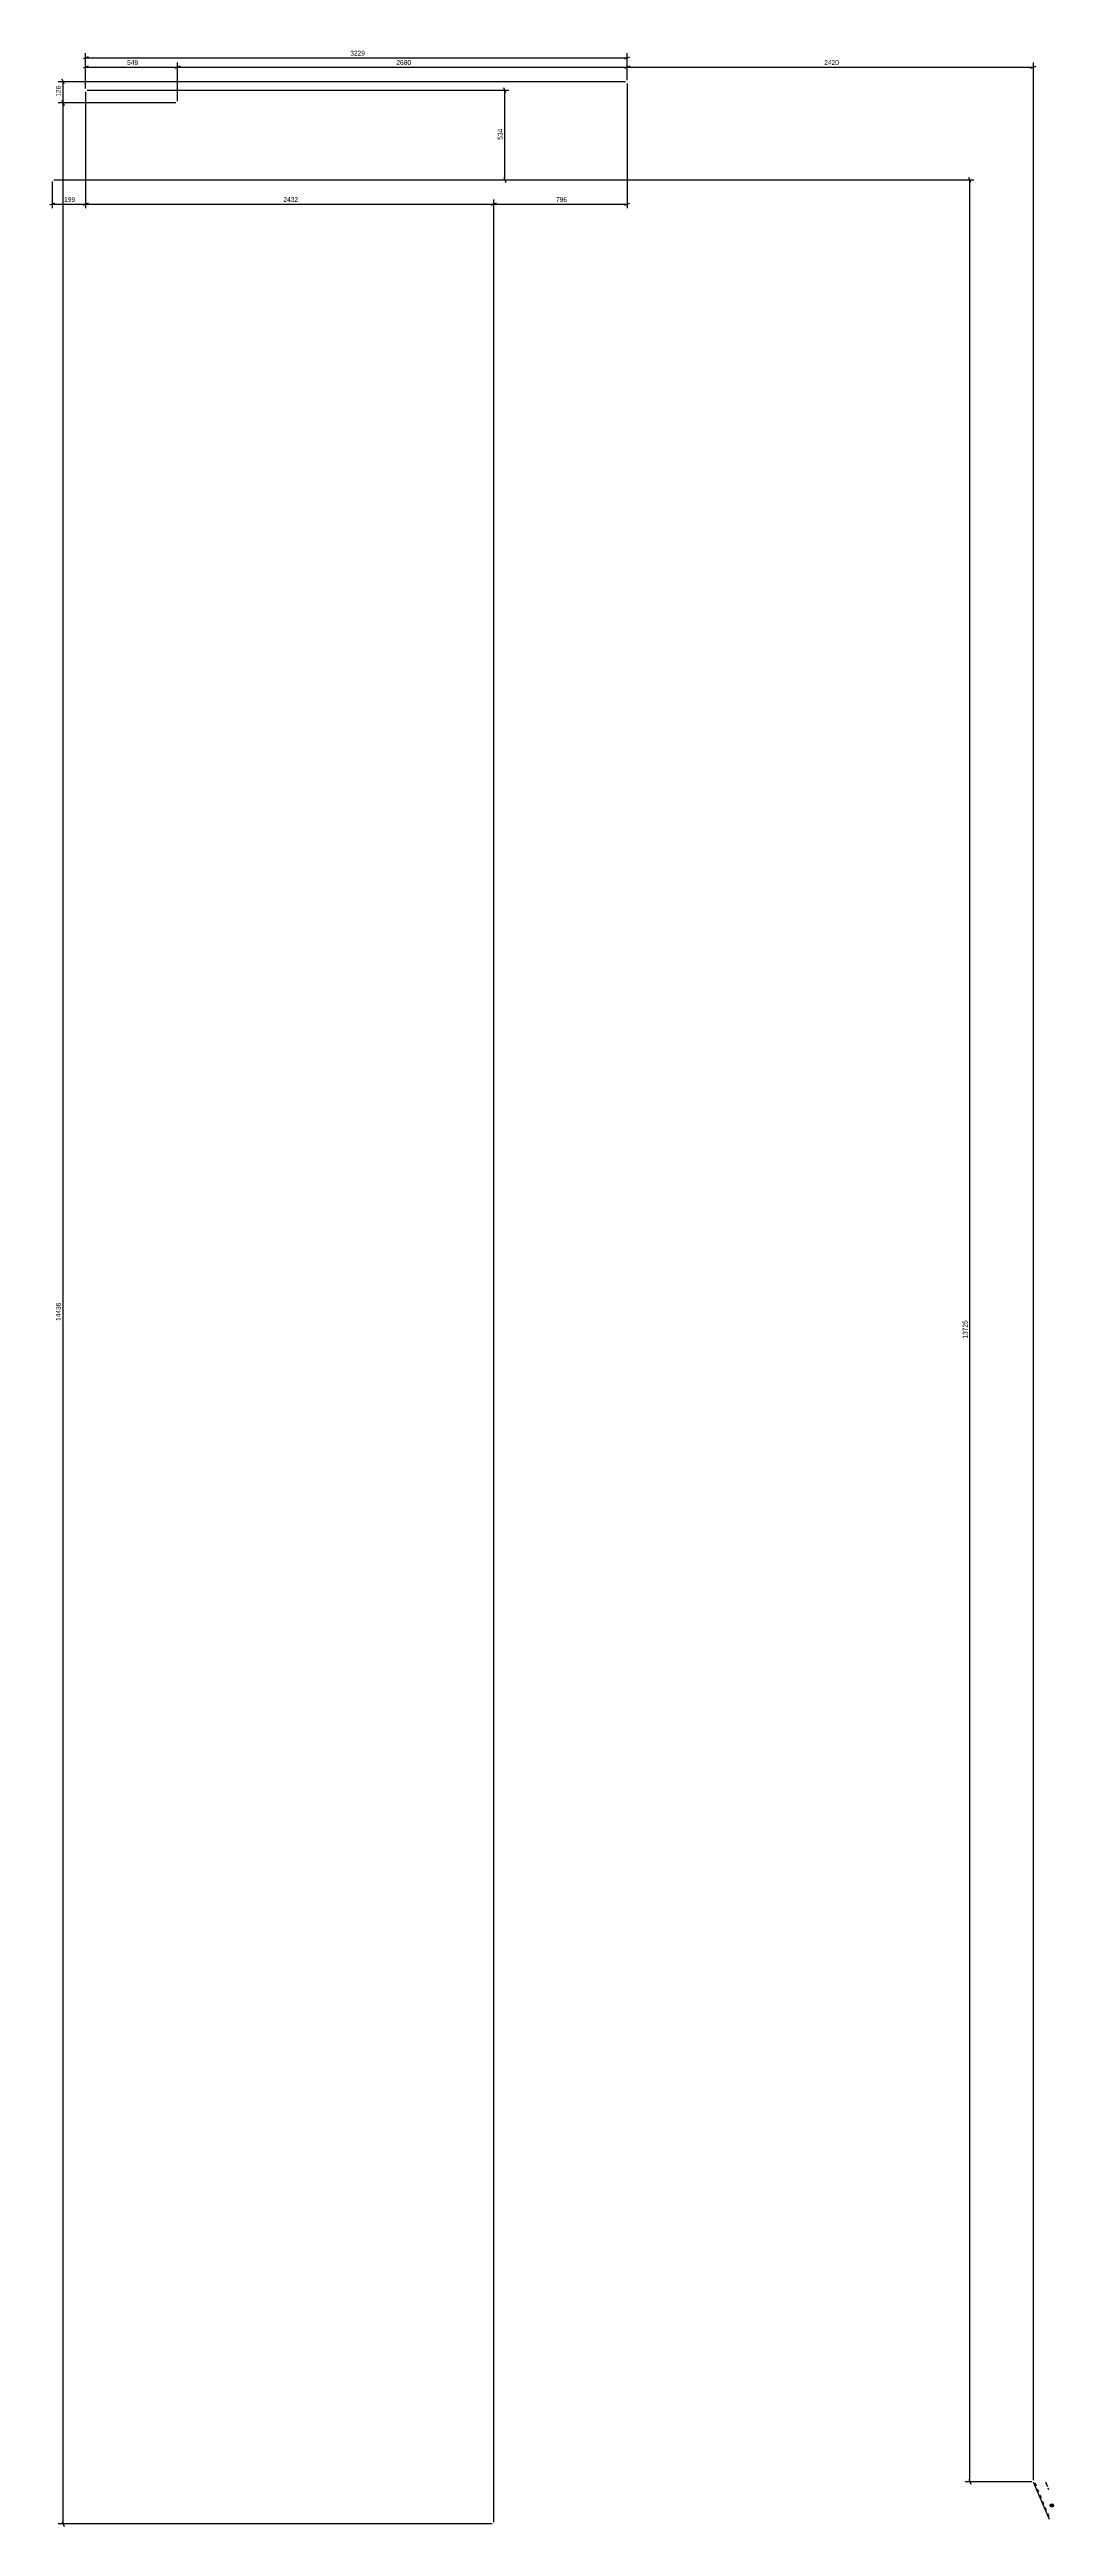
# Model space of a CAD drawing. Header units: millimetres. Extents: x -1326 to 3520, y -114 to 1911.
# Drawn here: x 2922 to 3520, y 434 to 1911 of the extents above.
import ezdxf

# ---------------------------------------------------------------- set-up
doc = ezdxf.new("R2010")
doc.units = ezdxf.units.MM
doc.linetypes.add('DXK_LINE_DOT2', pattern=[3.9198, 1.9599, -1.9599])
doc.linetypes.add('DXK_LINE_DOT3', pattern=[5.9187, 2.979, -0.9799, 0.9799, -0.9799])
doc.styles.add('Arial Narrow', font='ARIALN.TTF', dxfattribs={"height": 0.2})

# ---------------------------------------------------------------- blocks, each defined once
blk = doc.blocks.new('Part-203763249-3716 - 3714')
at = {"linetype": 'Continuous'}
blk.add_hatch(color=2, dxfattribs=at).paths.add_polyline_path([(3519.3, 446), (3518.5, 447.4), (3520.1, 447.4)])
at = {"color": 2, "linetype": 'Continuous'}
for p, q in [((3508.3, 461), (3517.7, 438.7)), ((3519.3, 446), (3518.5, 447.4)), ((3518.5, 447.4), (3520.1, 447.4)), ((3520.1, 447.4), (3519.3, 446))]:
    blk.add_line(p, q, dxfattribs=at)
at = {"color": 7, "linetype": 'DXK_LINE_DOT2'}
blk.add_line((3517.7, 440.3), (3509, 461), dxfattribs=at)
at = {"color": 7, "linetype": 'DXK_LINE_DOT3'}
blk.add_line((3515.5, 461), (3517.7, 455.8), dxfattribs=at)
at = {"color": 2, "linetype": 'Continuous'}
blk.add_circle((3519.3, 446.9), 1, dxfattribs=at)
blk = doc.blocks.new('StraightDimension-203763249-3746 - 3714')
at = {"color": 7, "linetype": 'Continuous'}
for p, q in [((2943.5, 1885.9), (2943.5, 1816.6)), ((2923.5, 1832.4), (2923.5, 1816.6)), ((2925, 1819.6), (2922, 1818.4)), ((2923.5, 1819), (2943.5, 1819)), ((2942, 1818.4), (2945, 1819.6))]:
    blk.add_line(p, q, dxfattribs=at)
at = {"color": 0}
blk.add_wipeout([(2936.8, 1819.7), (2936.8, 1823.9), (2930.1, 1823.9), (2930.1, 1819.7)], dxfattribs=at)
at = {"color": 3, "style": 'Arial Narrow'}
blk.add_text('199', height=2.86, dxfattribs=at).set_placement((2930.7, 1820.3))
blk = doc.blocks.new('StraightDimension-203763249-3738 - 3714')
at = {"color": 7, "linetype": 'Continuous'}
for p, q in [((3266.3, 1891), (3266.3, 1816.6)), ((3188.2, 1819.6), (3185.2, 1818.4)), ((3186.7, 436.9), (3186.7, 1821.8)), ((3186.7, 1819), (3266.3, 1819)), ((3264.8, 1818.4), (3267.8, 1819.6))]:
    blk.add_line(p, q, dxfattribs=at)
at = {"color": 0}
blk.add_wipeout([(3229.8, 1819.7), (3229.8, 1823.9), (3223.2, 1823.9), (3223.2, 1819.7)], dxfattribs=at)
at = {"color": 3, "style": 'Arial Narrow'}
blk.add_text('796', height=2.86, dxfattribs=at).set_placement((3223.8, 1820.3))
blk = doc.blocks.new('StraightDimension-203763249-3724 - 3714')
at = {"color": 7, "linetype": 'Continuous'}
for p, q in [((3267.8, 1901.3), (3264.8, 1900.1)), ((3266.3, 1893), (3266.3, 1903.5)), ((3266.3, 1900.7), (3508.4, 1900.7)), ((3506.9, 1900.1), (3509.9, 1901.3)), ((3508.4, 462), (3508.4, 1903.5))]:
    blk.add_line(p, q, dxfattribs=at)
at = {"color": 0}
blk.add_wipeout([(3391.6, 1901.4), (3391.6, 1905.6), (3383.1, 1905.6), (3383.1, 1901.4)], dxfattribs=at)
at = {"color": 3, "style": 'Arial Narrow'}
blk.add_text('2420', height=2.86, dxfattribs=at).set_placement((3383.7, 1902))
blk = doc.blocks.new('StraightDimension-203763249-3735 - 3714')
at = {"color": 7, "linetype": 'Continuous'}
for p, q in [((2999.8, 1901.3), (2996.8, 1900.1)), ((2998.3, 1880.4), (2998.3, 1903.5)), ((2998.3, 1900.7), (3266.3, 1900.7)), ((3264.8, 1900.1), (3267.8, 1901.3)), ((3266.3, 1893), (3266.3, 1903.5))]:
    blk.add_line(p, q, dxfattribs=at)
at = {"color": 0}
blk.add_wipeout([(3136.6, 1901.4), (3136.6, 1905.6), (3128.1, 1905.6), (3128.1, 1901.4)], dxfattribs=at)
at = {"color": 3, "style": 'Arial Narrow'}
blk.add_text('2680', height=2.86, dxfattribs=at).set_placement((3128.7, 1902))
blk = doc.blocks.new('StraightDimension-203763249-3719 - 3714')
at = {"color": 7, "linetype": 'Continuous'}
for p, q in [((2945, 1906.8), (2942, 1905.6)), ((2943.5, 1887.9), (2943.5, 1909.1)), ((2943.5, 1906.2), (3266.3, 1906.2)), ((3264.8, 1905.6), (3267.8, 1906.8)), ((3266.3, 1893), (3266.3, 1909.1))]:
    blk.add_line(p, q, dxfattribs=at)
at = {"color": 0}
blk.add_wipeout([(3109.1, 1907), (3109.1, 1911.2), (3100.6, 1911.2), (3100.6, 1907)], dxfattribs=at)
at = {"color": 3, "style": 'Arial Narrow'}
blk.add_text('3229', height=2.86, dxfattribs=at).set_placement((3101.2, 1907.6))
blk = doc.blocks.new('StraightDimension-203763249-3736 - 3714')
at = {"color": 7, "linetype": 'Continuous'}
for p, q in [((2945, 1901.3), (2942, 1900.1)), ((2943.5, 1887.9), (2943.5, 1903.5)), ((2943.5, 1900.7), (2998.3, 1900.7)), ((2996.8, 1900.1), (2999.8, 1901.3)), ((2998.3, 1880.4), (2998.3, 1903.5))]:
    blk.add_line(p, q, dxfattribs=at)
at = {"color": 0}
blk.add_wipeout([(2974.2, 1901.4), (2974.2, 1905.6), (2967.6, 1905.6), (2967.6, 1901.4)], dxfattribs=at)
at = {"color": 3, "style": 'Arial Narrow'}
blk.add_text('549', height=2.86, dxfattribs=at).set_placement((2968.2, 1902))
blk = doc.blocks.new('StraightDimension-203763249-3742 - 3714')
at = {"color": 7, "linetype": 'Continuous'}
for p, q in [((2943.5, 1885.9), (2943.5, 1816.6)), ((2945, 1819.6), (2942, 1818.4)), ((2943.5, 1819), (3186.7, 1819)), ((3185.2, 1818.4), (3188.2, 1819.6)), ((3186.7, 436.9), (3186.7, 1821.8))]:
    blk.add_line(p, q, dxfattribs=at)
at = {"color": 0}
blk.add_wipeout([(3069.3, 1819.7), (3069.3, 1823.9), (3060.8, 1823.9), (3060.8, 1819.7)], dxfattribs=at)
at = {"color": 3, "style": 'Arial Narrow'}
blk.add_text('2432', height=2.86, dxfattribs=at).set_placement((3061.4, 1820.3))
blk = doc.blocks.new('StraightDimension-203763249-3748 - 3714')
at = {"color": 7, "linetype": 'Continuous'}
for p, q in [((2944.5, 1886.9), (3195.8, 1886.9)), ((3194, 1885.4), (3192.8, 1888.4)), ((3193.4, 1833.4), (3193.4, 1886.9)), ((2924.5, 1833.4), (3195.8, 1833.4)), ((3192.8, 1834.9), (3194, 1831.9))]:
    blk.add_line(p, q, dxfattribs=at)
at = {"color": 0}
blk.add_wipeout([(3192.6, 1863.5), (3188.4, 1863.5), (3188.4, 1856.8), (3192.6, 1856.8)], dxfattribs=at)
at = {"color": 3, "style": 'Arial Narrow'}
blk.add_text('534', height=2.86, rotation=90.0002, dxfattribs=at).set_placement((3192, 1857.4))
blk = doc.blocks.new('StraightDimension-203763249-3759 - 3714')
at = {"color": 7, "linetype": 'Continuous'}
for p, q in [((2924.5, 1833.4), (3472.8, 1833.4)), ((3471, 1831.9), (3469.8, 1834.9)), ((3470.4, 461), (3470.4, 1833.4)), ((3507.4, 461), (3467.6, 461)), ((3469.8, 462.5), (3471, 459.5))]:
    blk.add_line(p, q, dxfattribs=at)
at = {"color": 0}
blk.add_wipeout([(3469.7, 1152.4), (3465.5, 1152.4), (3465.5, 1142), (3469.7, 1142)], dxfattribs=at)
at = {"color": 3, "style": 'Arial Narrow'}
blk.add_text('13725', height=2.86, rotation=90.0002, dxfattribs=at).set_placement((3469.1, 1142.6))
blk = doc.blocks.new('StraightDimension-203763249-3781 - 3714')
at = {"color": 7, "linetype": 'Continuous'}
for p, q in [((3265.3, 1892), (2927.2, 1892)), ((2930.7, 1890.5), (2929.5, 1893.5)), ((2930.1, 1879.4), (2930.1, 1892)), ((2997.3, 1879.4), (2927.2, 1879.4)), ((2929.5, 1880.9), (2930.7, 1877.9))]:
    blk.add_line(p, q, dxfattribs=at)
at = {"color": 0}
blk.add_wipeout([(2929.3, 1889.1), (2925.1, 1889.1), (2925.1, 1882.4), (2929.3, 1882.4)], dxfattribs=at)
at = {"color": 3, "style": 'Arial Narrow'}
blk.add_text('126', height=2.86, rotation=90.0002, dxfattribs=at).set_placement((2928.7, 1883))
blk = doc.blocks.new('StraightDimension-203763249-3792 - 3714')
at = {"color": 7, "linetype": 'Continuous'}
for p, q in [((2997.3, 1879.4), (2927.2, 1879.4)), ((2930.7, 1877.9), (2929.5, 1880.9)), ((2930.1, 435.9), (2930.1, 1879.4)), ((3185.7, 435.9), (2927.2, 435.9)), ((2929.5, 437.4), (2930.7, 434.4))]:
    blk.add_line(p, q, dxfattribs=at)
at = {"color": 0}
blk.add_wipeout([(2929.3, 1162.8), (2925.1, 1162.8), (2925.1, 1152.5), (2929.3, 1152.5)], dxfattribs=at)
at = {"color": 3, "style": 'Arial Narrow'}
blk.add_text('14436', height=2.86, rotation=90.0002, dxfattribs=at).set_placement((2928.7, 1153.1))

msp = doc.modelspace()

# ---------------------------------------------------------------- block references
for name in ['StraightDimension-203763249-3738 - 3714', 'StraightDimension-203763249-3746 - 3714', 'Part-203763249-3716 - 3714']:
    msp.add_blockref(name, (0, 0))

# ---------------------------------------------------------------- next in the draw order: block references
msp.add_blockref('StraightDimension-203763249-3724 - 3714', (0, 0))

# ---------------------------------------------------------------- next in the draw order: block references
msp.add_blockref('StraightDimension-203763249-3735 - 3714', (0, 0))

# ---------------------------------------------------------------- next in the draw order: block references
msp.add_blockref('StraightDimension-203763249-3719 - 3714', (0, 0))

# ---------------------------------------------------------------- next in the draw order: block references
msp.add_blockref('StraightDimension-203763249-3736 - 3714', (0, 0))

# ---------------------------------------------------------------- next in the draw order: block references
msp.add_blockref('StraightDimension-203763249-3742 - 3714', (0, 0))

# ---------------------------------------------------------------- next in the draw order: block references
msp.add_blockref('StraightDimension-203763249-3748 - 3714', (0, 0))

# ---------------------------------------------------------------- next in the draw order: block references
for name in ['StraightDimension-203763249-3781 - 3714', 'StraightDimension-203763249-3759 - 3714']:
    msp.add_blockref(name, (0, 0))

# ---------------------------------------------------------------- next in the draw order: block references
msp.add_blockref('StraightDimension-203763249-3792 - 3714', (0, 0))

doc.saveas('drawing.dxf')
